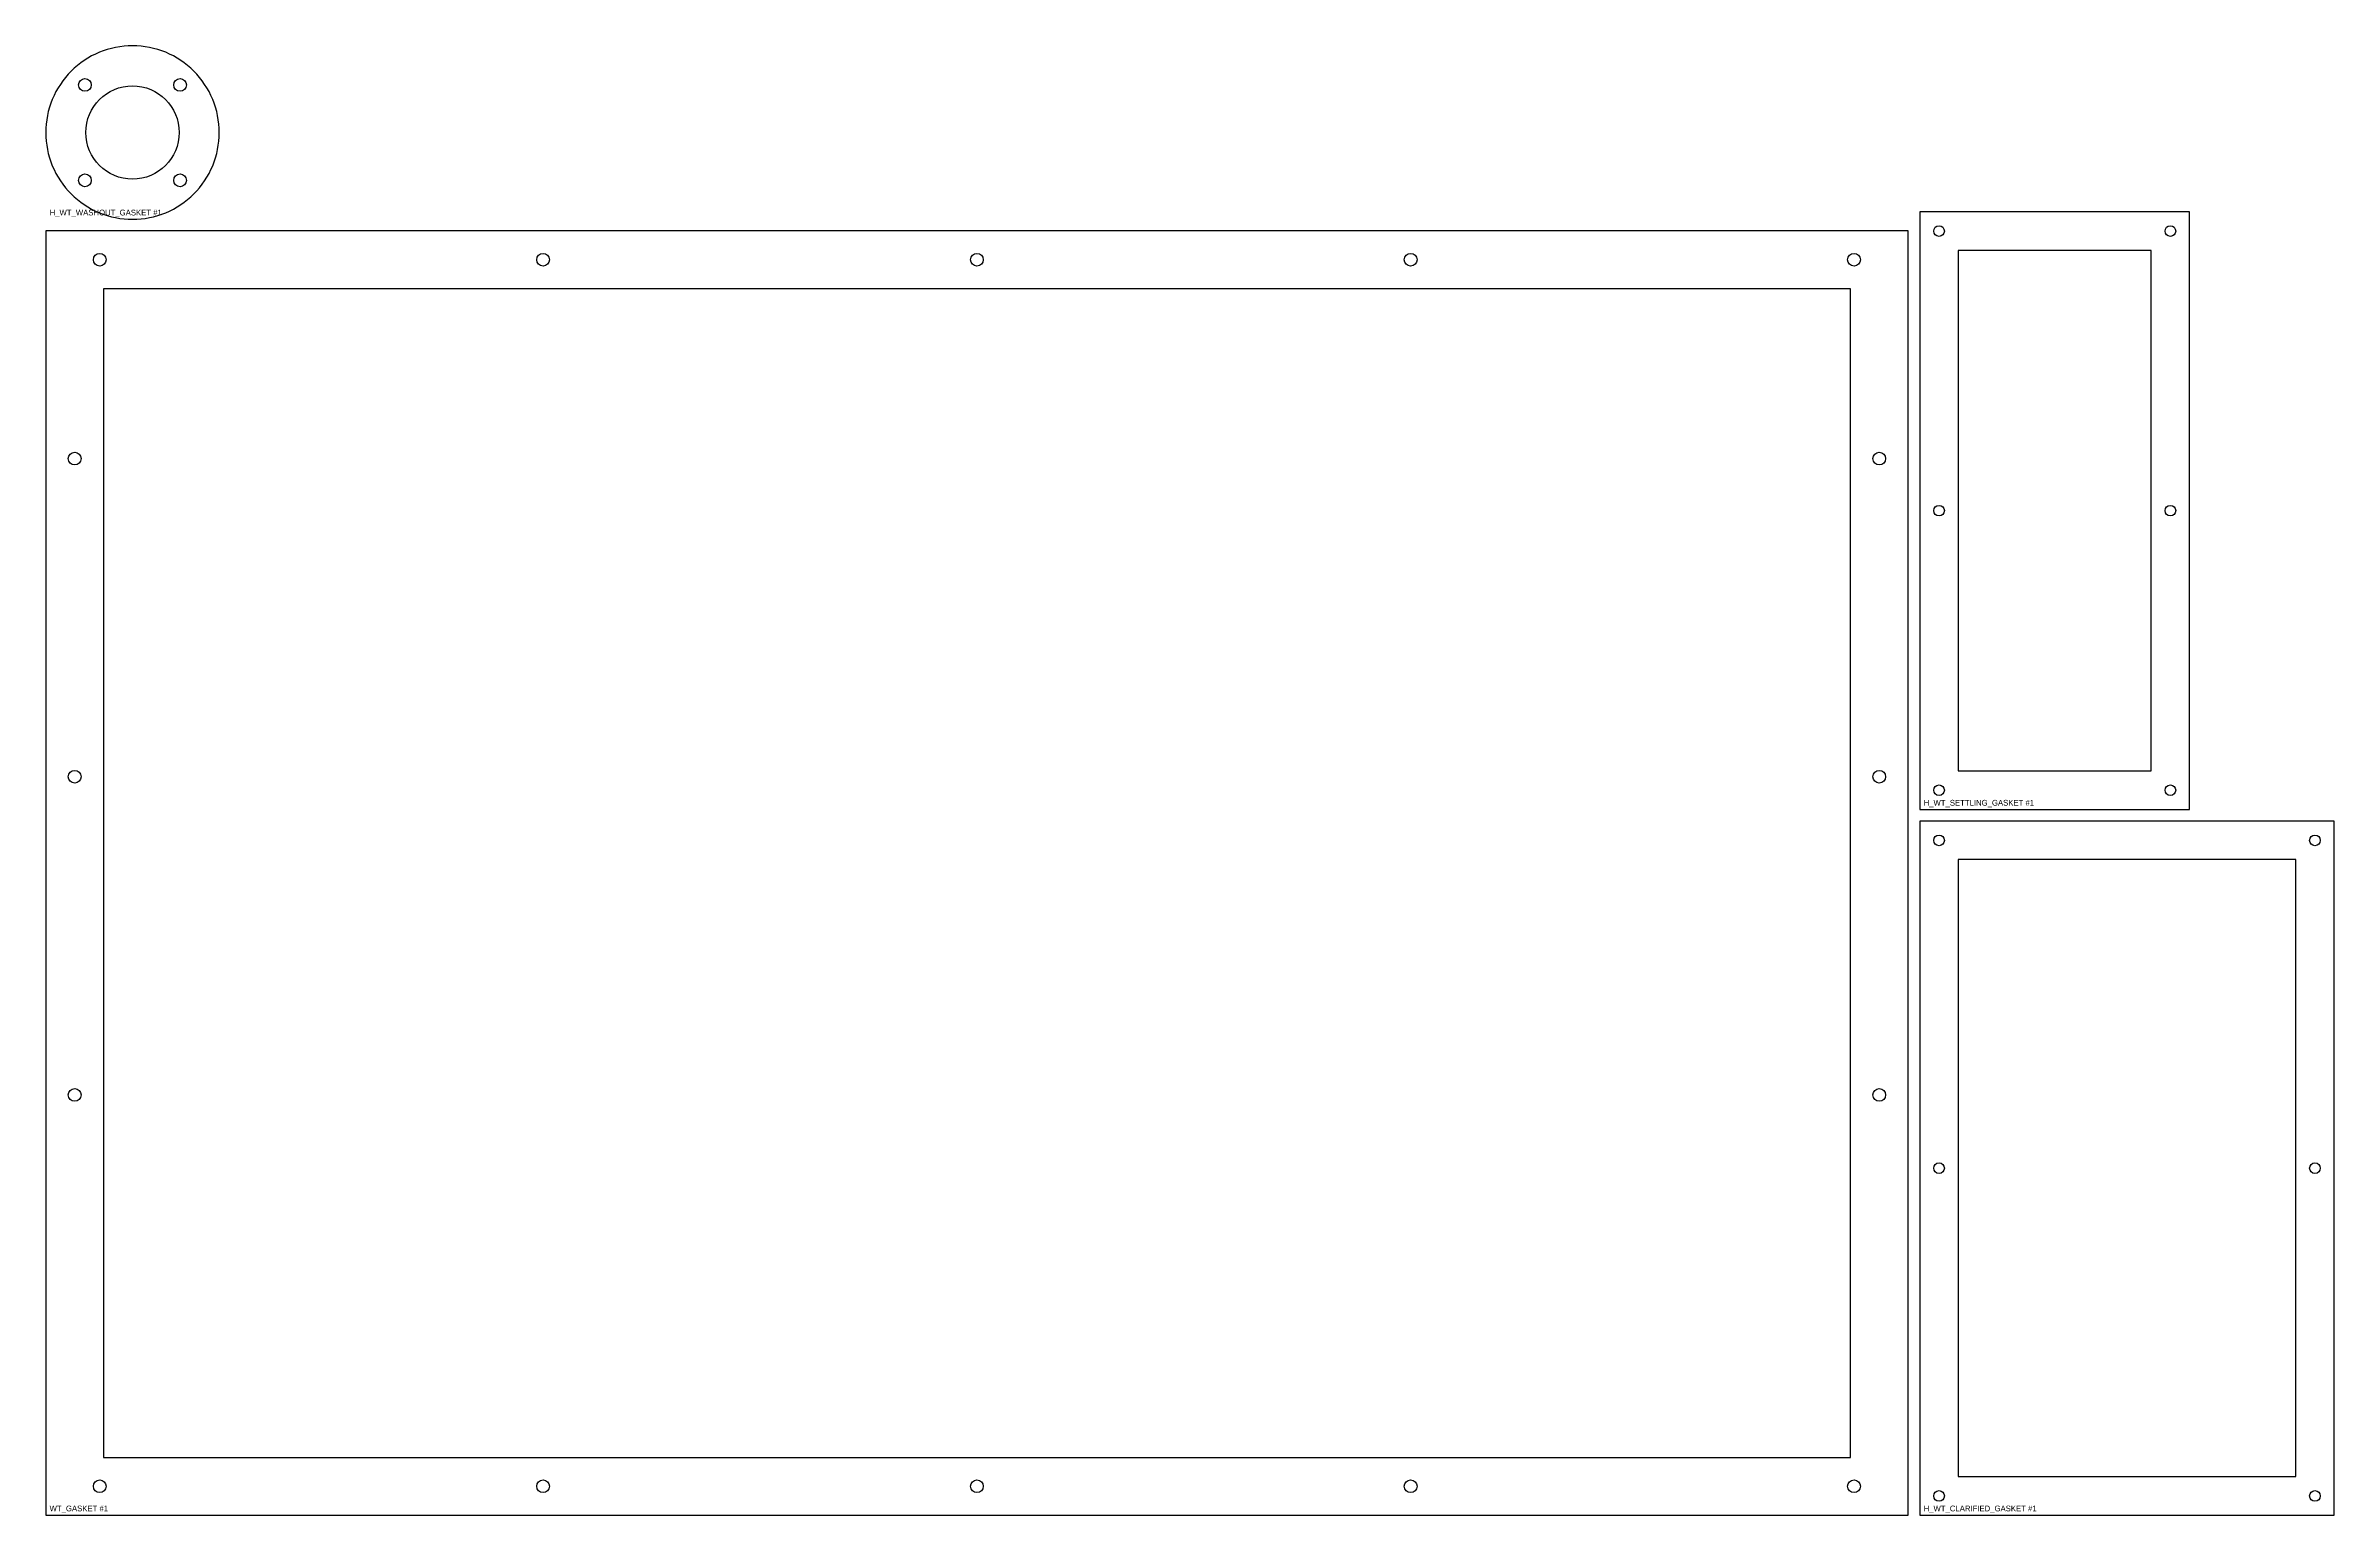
# Model space of a CAD drawing. Header units: millimetres. Extents: x 0 to 1219, y 0 to 2438.
# Drawn here: x 10 to 1197, y 10 to 772 of the extents above; entities that cross this region are included whole.
import ezdxf

# ---------------------------------------------------------------- set-up
doc = ezdxf.new("R2010")
doc.units = ezdxf.units.MM
for name, color, linetype in [('CUT_HOLES', 7, 'Continuous'), ('CUT_INNER', 7, 'Continuous'), ('CUT_OUTER', 7, 'Continuous'), ('PART_MARK_NO_CUT', 7, 'Continuous')]:
    doc.layers.add(name, color=color, linetype=linetype)

msp = doc.modelspace()

# ---------------------------------------------------------------- linework, layer by layer
at = {"layer": 'CUT_HOLES'}
for centre, radius in [((30.3, 751.8), 3.3), ((55, 727.1), 24.2), ((79.7, 751.8), 3.3), ((30.3, 702.3), 3.3), ((79.7, 702.3), 3.3), ((992.1, 676), 2.75), ((1112.1, 676), 2.75), ((38, 661.1), 3.3), ((268, 661.1), 3.3), ((493, 661.1), 3.3), ((718, 661.1), 3.3), ((948, 661.1), 3.3), ((25, 558), 3.3), ((961.1, 558), 3.3), ((992.1, 531), 2.75), ((1112.1, 531), 2.75), ((25, 393), 3.3), ((961.1, 393), 3.3), ((992.1, 386), 2.75), ((1112.1, 386), 2.75), ((992.1, 360), 2.75), ((1187.1, 360), 2.75), ((25, 228), 3.3), ((961.1, 228), 3.3), ((992.1, 190), 2.75), ((1187.1, 190), 2.75), ((38, 25), 3.3), ((268, 25), 3.3), ((493, 25), 3.3), ((718, 25), 3.3), ((948, 25), 3.3), ((992.1, 20), 2.75), ((1187.1, 20), 2.75)]:
    msp.add_circle(centre, radius, dxfattribs=at)
at = {"layer": 'CUT_INNER'}
for points in [[(1102.1, 396), (1102.1, 666), (1002.1, 666), (1002.1, 396)], [(40, 40), (946.1, 40), (946.1, 646.1), (40, 646.1)], [(1177.1, 30), (1177.1, 350), (1002.1, 350), (1002.1, 30)]]:
    msp.add_lwpolyline(points, close=True, dxfattribs=at)
at = {"layer": 'CUT_OUTER'}
for points in [[(100, 727.1), (99.9, 729.3), (99.8, 731.5), (99.5, 733.7), (99.1, 735.9), (98.7, 738), (98.1, 740.2), (97.4, 742.3), (96.6, 744.3), (95.7, 746.3), (94.7, 748.3), (93.6, 750.2), (92.4, 752.1), (91.1, 753.9), (89.8, 755.6), (88.3, 757.3), (86.8, 758.9), (85.2, 760.4), (83.5, 761.9), (81.8, 763.2), (80, 764.5), (78.1, 765.7), (76.2, 766.8), (74.2, 767.8), (72.2, 768.7), (70.2, 769.5), (68.1, 770.2), (65.9, 770.7), (63.8, 771.2), (61.6, 771.6), (59.4, 771.9), (57.2, 772), (55, 772.1), (52.8, 772), (50.6, 771.9), (48.4, 771.6), (46.2, 771.2), (44.1, 770.7), (41.9, 770.2), (39.8, 769.5), (37.8, 768.7), (35.8, 767.8), (33.8, 766.8), (31.9, 765.7), (30, 764.5), (28.2, 763.2), (26.5, 761.9), (24.8, 760.4), (23.2, 758.9), (21.7, 757.3), (20.2, 755.6), (18.9, 753.9), (17.6, 752.1), (16.4, 750.2), (15.3, 748.3), (14.3, 746.3), (13.4, 744.3), (12.6, 742.3), (11.9, 740.2), (11.3, 738), (10.9, 735.9), (10.5, 733.7), (10.2, 731.5), (10.1, 729.3), (10, 727.1), (10.1, 724.9), (10.2, 722.7), (10.5, 720.5), (10.9, 718.3), (11.3, 716.2), (11.9, 714), (12.6, 711.9), (13.4, 709.9), (14.3, 707.9), (15.3, 705.9), (16.4, 704), (17.6, 702.1), (18.9, 700.3), (20.2, 698.5), (21.7, 696.9), (23.2, 695.3), (24.8, 693.8), (26.5, 692.3), (28.2, 691), (30, 689.7), (31.9, 688.5), (33.8, 687.4), (35.8, 686.4), (37.8, 685.5), (39.8, 684.7), (41.9, 684), (44.1, 683.4), (46.2, 683), (48.4, 682.6), (50.6, 682.3), (52.8, 682.2), (55, 682.1), (57.2, 682.2), (59.4, 682.3), (61.6, 682.6), (63.8, 683), (65.9, 683.4), (68.1, 684), (70.2, 684.7), (72.2, 685.5), (74.2, 686.4), (76.2, 687.4), (78.1, 688.5), (80, 689.7), (81.8, 691), (83.5, 692.3), (85.2, 693.8), (86.8, 695.3), (88.3, 696.9), (89.8, 698.5), (91.1, 700.3), (92.4, 702.1), (93.6, 704), (94.7, 705.9), (95.7, 707.9), (96.6, 709.9), (97.4, 711.9), (98.1, 714), (98.7, 716.2), (99.1, 718.3), (99.5, 720.5), (99.8, 722.7), (99.9, 724.9)], [(1122.1, 376), (1122.1, 686), (982.1, 686), (982.1, 376)], [(10, 10), (976.1, 10), (976.1, 676.1), (10, 676.1)], [(1197.1, 10), (1197.1, 370), (982.1, 370), (982.1, 10)]]:
    msp.add_lwpolyline(points, close=True, dxfattribs=at)

# ---------------------------------------------------------------- texts
at = {"layer": 'PART_MARK_NO_CUT'}
for s, p in [('H_WT_WASHOUT_GASKET #1', (12, 684.1)), ('H_WT_SETTLING_GASKET #1', (984.1, 378)), ('WT_GASKET #1', (12, 12)), ('H_WT_CLARIFIED_GASKET #1', (984.1, 12))]:
    msp.add_text(s, height=3, dxfattribs=at).set_placement(p)

doc.saveas('drawing.dxf')
